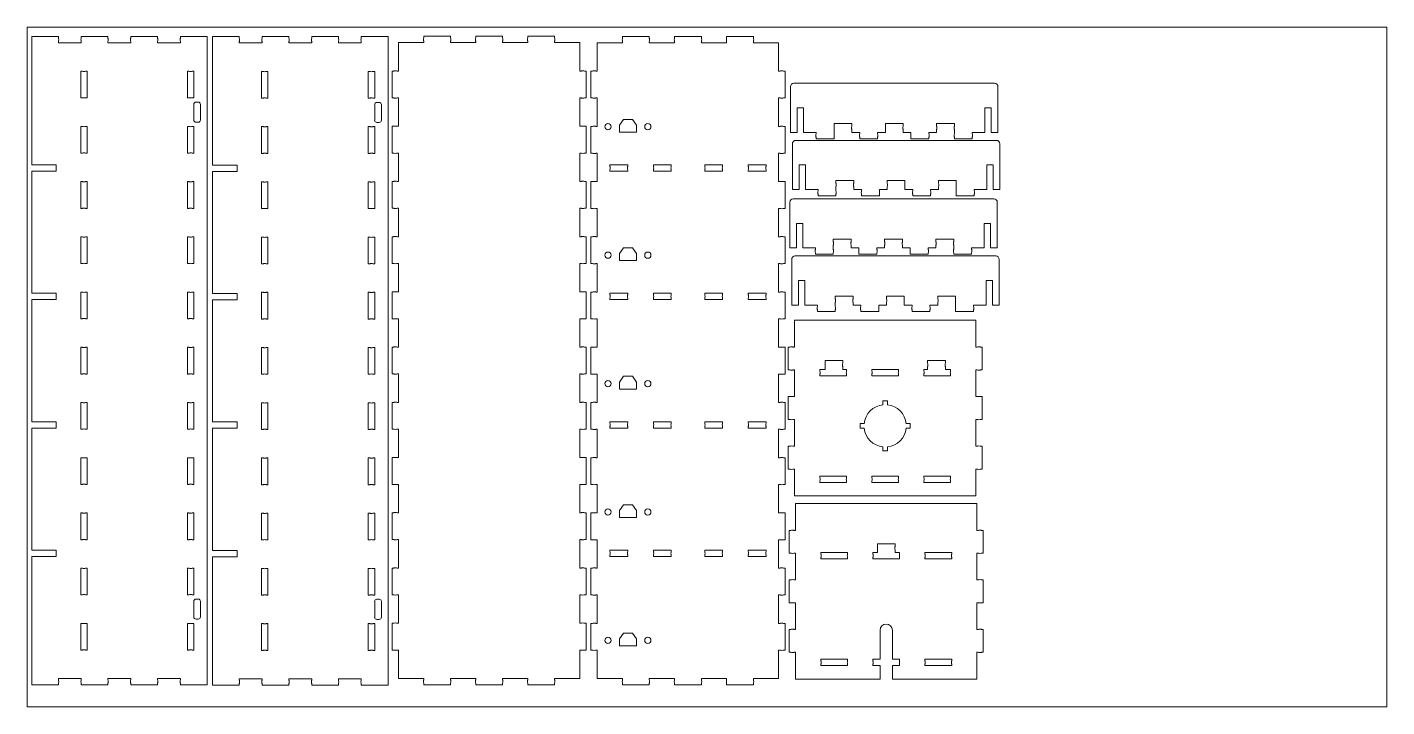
# Paper-space layout '1 Charger - V1' of a CAD drawing. Header units: inches. Extents: x 0 to 24, y 0 to 12.
# The model-space entities are those that its viewports show. They can reach past a viewport. Long polylines and large blocks are cut down to what shows.
import ezdxf

# ---------------------------------------------------------------- set-up
doc = ezdxf.new("R2010")
doc.units = ezdxf.units.IN
doc.header["$LTSCALE"] = 0.5
doc.header["$MEASUREMENT"] = 0
doc.layers.add('Visible', color=1, linetype='Continuous', lineweight=13)

msp = doc.modelspace()

# ---------------------------------------------------------------- linework, layer by layer
at = {"layer": 'Visible'}
for p, q in [((1.045, 11.837), (0.573, 11.837)), ((0.573, 9.57), (0.573, 11.837)), ((1.045, 11.808), (1.045, 11.837)), ((1.448, 11.808), (1.448, 11.837)), ((1.92, 11.837), (1.448, 11.837)), ((1.92, 11.808), (1.92, 11.837)), ((2.323, 11.808), (2.323, 11.837)), ((2.796, 11.837), (2.323, 11.837)), ((2.796, 11.808), (2.796, 11.837)), ((3.199, 11.808), (3.199, 11.837)), ((3.671, 11.837), (3.199, 11.837)), ((3.671, 0.387), (3.671, 11.837)), ((4.238, 11.833), (3.765, 11.833)), ((3.765, 9.565), (3.765, 11.833)), ((4.238, 11.804), (4.238, 11.833)), ((4.641, 11.804), (4.641, 11.833)), ((5.113, 11.833), (4.641, 11.833)), ((5.113, 11.804), (5.113, 11.833)), ((5.516, 11.804), (5.516, 11.833)), ((5.988, 11.833), (5.516, 11.833)), ((5.988, 11.804), (5.988, 11.833)), ((6.391, 11.804), (6.391, 11.833)), ((6.864, 11.833), (6.391, 11.833)), ((6.864, 0.382), (6.864, 11.833)), ((7.493, 11.81), (7.493, 11.839)), ((7.966, 11.839), (7.493, 11.839)), ((7.966, 11.81), (7.966, 11.839)), ((8.412, 11.81), (8.412, 11.839)), ((8.884, 11.839), (8.412, 11.839)), ((8.884, 11.81), (8.884, 11.839)), ((9.33, 11.81), (9.33, 11.839)), ((9.802, 11.839), (9.33, 11.839)), ((9.802, 11.81), (9.802, 11.839)), ((11.004, 11.808), (11.004, 11.837)), ((11.476, 11.837), (11.004, 11.837)), ((11.476, 11.808), (11.476, 11.837)), ((11.922, 11.808), (11.922, 11.837)), ((12.395, 11.837), (11.922, 11.837)), ((12.395, 11.808), (12.395, 11.837)), ((12.841, 11.808), (12.841, 11.837)), ((13.313, 11.837), (12.841, 11.837)), ((13.313, 11.808), (13.313, 11.837)), ((1.045, 11.725), (1.045, 11.749)), ((1.045, 11.725), (1.448, 11.725)), ((1.448, 11.725), (1.448, 11.749)), ((1.92, 11.725), (1.92, 11.749)), ((1.92, 11.725), (2.323, 11.725)), ((2.323, 11.725), (2.323, 11.749)), ((2.796, 11.725), (2.796, 11.749)), ((2.796, 11.725), (3.199, 11.725)), ((3.199, 11.725), (3.199, 11.749)), ((4.238, 11.721), (4.238, 11.745)), ((4.238, 11.721), (4.641, 11.721)), ((4.641, 11.721), (4.641, 11.745)), ((5.113, 11.721), (5.113, 11.745)), ((5.113, 11.721), (5.516, 11.721)), ((5.516, 11.721), (5.516, 11.745)), ((5.988, 11.721), (5.988, 11.745)), ((5.988, 11.721), (6.391, 11.721)), ((6.391, 11.721), (6.391, 11.745)), ((7.047, 11.225), (7.047, 11.727)), ((7.047, 11.727), (7.493, 11.727)), ((7.493, 11.727), (7.493, 11.751)), ((7.966, 11.727), (7.966, 11.751)), ((7.966, 11.727), (8.412, 11.727)), ((8.412, 11.727), (8.412, 11.751)), ((8.884, 11.727), (8.884, 11.751)), ((8.884, 11.727), (9.33, 11.727)), ((9.33, 11.727), (9.33, 11.751)), ((9.802, 11.727), (9.802, 11.751)), ((9.802, 11.727), (10.248, 11.727)), ((10.248, 11.225), (10.248, 11.727)), ((10.558, 11.223), (10.558, 11.725)), ((10.558, 11.725), (11.004, 11.725)), ((11.004, 11.725), (11.004, 11.749)), ((11.476, 11.725), (11.476, 11.749)), ((11.476, 11.725), (11.922, 11.725)), ((11.922, 11.725), (11.922, 11.749)), ((12.395, 11.725), (12.395, 11.749)), ((12.395, 11.725), (12.841, 11.725)), ((12.841, 11.725), (12.841, 11.749)), ((13.313, 11.725), (13.313, 11.749)), ((13.313, 11.725), (13.759, 11.725)), ((13.759, 11.223), (13.759, 11.725)), ((1.439, 11.223), (1.465, 11.223)), ((1.439, 10.75), (1.439, 11.223)), ((1.524, 11.223), (1.551, 11.223)), ((1.551, 10.75), (1.551, 11.223)), ((3.323, 11.223), (3.349, 11.223)), ((3.323, 10.75), (3.323, 11.223)), ((3.408, 11.223), (3.435, 11.223)), ((3.435, 10.75), (3.435, 11.223)), ((4.631, 11.219), (4.658, 11.219)), ((4.631, 10.746), (4.631, 11.219)), ((4.717, 11.219), (4.744, 11.219)), ((4.744, 10.746), (4.744, 11.219)), ((6.515, 11.219), (6.542, 11.219)), ((6.515, 10.746), (6.515, 11.219)), ((6.601, 11.219), (6.628, 11.219)), ((6.628, 10.746), (6.628, 11.219)), ((6.935, 11.225), (6.935, 10.752)), ((6.965, 11.225), (6.935, 11.225)), ((7.047, 11.225), (7.024, 11.225)), ((10.248, 11.225), (10.272, 11.225)), ((10.331, 11.225), (10.36, 11.225)), ((10.36, 11.225), (10.36, 10.752)), ((10.446, 11.223), (10.446, 10.75)), ((10.475, 11.223), (10.446, 11.223)), ((10.558, 11.223), (10.535, 11.223)), ((13.759, 11.223), (13.783, 11.223)), ((13.842, 11.223), (13.871, 11.223)), ((13.871, 11.223), (13.871, 10.75)), ((13.969, 10.95), (13.969, 10.143)), ((14.028, 11.01), (17.571, 11.01)), ((17.63, 10.95), (17.63, 10.143)), ((1.439, 10.75), (1.465, 10.75)), ((1.524, 10.75), (1.551, 10.75)), ((3.323, 10.75), (3.349, 10.75)), ((3.408, 10.75), (3.435, 10.75)), ((3.435, 10.361), (3.435, 10.637)), ((3.474, 10.676), (3.513, 10.676)), ((3.553, 10.361), (3.553, 10.637)), ((4.631, 10.746), (4.658, 10.746)), ((4.717, 10.746), (4.744, 10.746)), ((6.515, 10.746), (6.542, 10.746)), ((6.601, 10.746), (6.628, 10.746)), ((6.628, 10.357), (6.628, 10.633)), ((6.667, 10.672), (6.706, 10.672)), ((6.746, 10.357), (6.746, 10.633)), ((6.965, 10.752), (6.935, 10.752)), ((7.047, 10.752), (7.024, 10.752)), ((7.047, 10.25), (7.047, 10.752)), ((10.248, 10.752), (10.272, 10.752)), ((10.248, 10.25), (10.248, 10.752)), ((10.331, 10.752), (10.36, 10.752)), ((10.475, 10.75), (10.446, 10.75)), ((10.558, 10.75), (10.535, 10.75)), ((10.558, 10.248), (10.558, 10.75)), ((13.759, 10.75), (13.783, 10.75)), ((13.759, 10.248), (13.759, 10.75)), ((13.842, 10.75), (13.871, 10.75)), ((14.087, 10.576), (14.199, 10.576)), ((14.087, 10.143), (14.087, 10.576)), ((14.199, 10.143), (14.199, 10.576)), ((17.512, 10.576), (17.4, 10.576)), ((17.4, 10.143), (17.4, 10.576)), ((17.512, 10.143), (17.512, 10.576)), ((3.474, 10.322), (3.513, 10.322)), ((11.02, 10.372), (10.949, 10.269)), ((11.02, 10.372), (11.177, 10.372)), ((11.177, 10.372), (11.248, 10.269)), ((1.439, 10.248), (1.465, 10.248)), ((1.439, 9.775), (1.439, 10.248)), ((1.524, 10.248), (1.551, 10.248)), ((1.551, 9.775), (1.551, 10.248)), ((3.323, 10.248), (3.349, 10.248)), ((3.323, 9.775), (3.323, 10.248)), ((3.408, 10.248), (3.435, 10.248)), ((3.435, 9.775), (3.435, 10.248)), ((4.631, 10.244), (4.658, 10.244)), ((4.631, 9.771), (4.631, 10.244)), ((4.717, 10.244), (4.744, 10.244)), ((4.744, 9.771), (4.744, 10.244)), ((6.515, 10.244), (6.542, 10.244)), ((6.515, 9.771), (6.515, 10.244)), ((6.601, 10.244), (6.628, 10.244)), ((6.628, 9.771), (6.628, 10.244)), ((6.667, 10.318), (6.706, 10.318)), ((6.935, 10.25), (6.935, 9.777)), ((6.965, 10.25), (6.935, 10.25)), ((7.047, 10.25), (7.024, 10.25)), ((10.248, 10.25), (10.272, 10.25)), ((10.331, 10.25), (10.36, 10.25)), ((10.36, 10.25), (10.36, 9.777)), ((10.446, 10.248), (10.446, 9.775)), ((10.475, 10.248), (10.446, 10.248)), ((10.558, 10.248), (10.535, 10.248)), ((10.949, 10.269), (10.949, 10.145)), ((10.949, 10.145), (11.248, 10.145)), ((11.248, 10.269), (11.248, 10.145)), ((13.759, 10.248), (13.783, 10.248)), ((13.842, 10.248), (13.871, 10.248)), ((13.871, 10.248), (13.871, 9.775)), ((13.969, 10.143), (14.087, 10.143)), ((14.199, 10.143), (14.421, 10.143)), ((14.421, 10.143), (14.421, 10.117)), ((14.736, 10.301), (15.051, 10.301)), ((14.736, 10.301), (14.736, 10.252)), ((14.736, 10.193), (14.736, 10.117)), ((15.051, 10.301), (15.051, 10.252)), ((15.051, 10.193), (15.051, 10.143)), ((15.051, 10.143), (15.189, 10.143)), ((15.189, 10.143), (15.189, 10.117)), ((15.504, 10.143), (15.504, 10.117)), ((15.504, 10.143), (15.642, 10.143)), ((15.642, 10.301), (15.957, 10.301)), ((15.642, 10.301), (15.642, 10.252)), ((15.642, 10.193), (15.642, 10.143)), ((15.957, 10.301), (15.957, 10.252)), ((15.957, 10.193), (15.957, 10.143)), ((15.957, 10.143), (16.095, 10.143)), ((16.095, 10.143), (16.095, 10.117)), ((16.41, 10.143), (16.41, 10.117)), ((16.41, 10.143), (16.547, 10.143)), ((16.862, 10.301), (16.547, 10.301)), ((16.547, 10.301), (16.547, 10.252)), ((16.547, 10.193), (16.547, 10.143)), ((16.862, 10.301), (16.862, 10.252)), ((16.862, 10.193), (16.862, 10.117)), ((17.177, 10.143), (17.4, 10.143)), ((17.177, 10.143), (17.177, 10.117)), ((17.512, 10.143), (17.63, 10.143)), ((14.001, 9.942), (14.001, 9.135)), ((14.06, 10.001), (17.604, 10.001)), ((14.421, 10.058), (14.421, 10.031)), ((14.421, 10.031), (14.736, 10.031)), ((14.736, 10.058), (14.736, 10.031)), ((15.189, 10.058), (15.189, 10.031)), ((15.189, 10.031), (15.504, 10.031)), ((15.504, 10.058), (15.504, 10.031)), ((16.095, 10.058), (16.095, 10.031)), ((16.41, 10.031), (16.095, 10.031)), ((16.41, 10.058), (16.41, 10.031)), ((16.862, 10.058), (16.862, 10.031)), ((17.177, 10.031), (16.862, 10.031)), ((17.177, 10.058), (17.177, 10.031)), ((17.663, 9.942), (17.663, 9.135)), ((1.439, 9.775), (1.465, 9.775)), ((1.524, 9.775), (1.551, 9.775)), ((3.323, 9.775), (3.349, 9.775)), ((3.408, 9.775), (3.435, 9.775)), ((4.631, 9.771), (4.658, 9.771)), ((4.717, 9.771), (4.744, 9.771)), ((6.515, 9.771), (6.542, 9.771)), ((6.601, 9.771), (6.628, 9.771)), ((6.965, 9.777), (6.935, 9.777)), ((7.047, 9.777), (7.024, 9.777)), ((7.047, 9.275), (7.047, 9.777)), ((10.248, 9.777), (10.272, 9.777)), ((10.248, 9.275), (10.248, 9.777)), ((10.331, 9.777), (10.36, 9.777)), ((10.475, 9.775), (10.446, 9.775)), ((10.558, 9.775), (10.535, 9.775)), ((10.558, 9.273), (10.558, 9.775)), ((13.759, 9.775), (13.783, 9.775)), ((13.759, 9.273), (13.759, 9.775)), ((13.842, 9.775), (13.871, 9.775)), ((0.573, 9.57), (1.006, 9.57)), ((0.573, 7.302), (0.573, 9.458)), ((0.573, 9.458), (1.006, 9.458)), ((1.006, 9.57), (1.006, 9.458)), ((3.765, 9.565), (4.198, 9.565)), ((3.765, 7.298), (3.765, 9.453)), ((3.765, 9.453), (4.198, 9.453)), ((4.198, 9.565), (4.198, 9.453)), ((11.096, 9.57), (10.781, 9.57)), ((10.781, 9.57), (10.781, 9.543)), ((10.781, 9.484), (10.781, 9.457)), ((11.096, 9.457), (10.781, 9.457)), ((11.096, 9.57), (11.096, 9.543)), ((11.096, 9.484), (11.096, 9.457)), ((11.548, 9.57), (11.863, 9.57)), ((11.548, 9.543), (11.548, 9.57)), ((11.548, 9.457), (11.548, 9.484)), ((11.548, 9.457), (11.863, 9.457)), ((11.863, 9.543), (11.863, 9.57)), ((11.863, 9.457), (11.863, 9.484)), ((12.454, 9.57), (12.769, 9.57)), ((12.454, 9.57), (12.454, 9.543)), ((12.454, 9.484), (12.454, 9.457)), ((12.454, 9.457), (12.769, 9.457)), ((12.769, 9.57), (12.769, 9.543)), ((12.769, 9.484), (12.769, 9.457)), ((13.222, 9.57), (13.536, 9.57)), ((13.222, 9.543), (13.222, 9.57)), ((13.222, 9.457), (13.222, 9.484)), ((13.222, 9.457), (13.536, 9.457)), ((13.536, 9.543), (13.536, 9.57)), ((13.536, 9.457), (13.536, 9.484)), ((14.119, 9.568), (14.231, 9.568)), ((14.119, 9.135), (14.119, 9.568)), ((14.231, 9.135), (14.231, 9.568)), ((17.544, 9.568), (17.432, 9.568)), ((17.432, 9.135), (17.432, 9.568)), ((17.544, 9.135), (17.544, 9.568)), ((1.439, 9.273), (1.465, 9.273)), ((1.439, 8.801), (1.439, 9.273)), ((1.524, 9.273), (1.551, 9.273)), ((1.551, 8.801), (1.551, 9.273)), ((3.323, 9.273), (3.349, 9.273)), ((3.323, 8.801), (3.323, 9.273)), ((3.408, 9.273), (3.435, 9.273)), ((3.435, 8.801), (3.435, 9.273)), ((4.631, 9.269), (4.658, 9.269)), ((4.631, 8.796), (4.631, 9.269)), ((4.717, 9.269), (4.744, 9.269)), ((4.744, 8.796), (4.744, 9.269)), ((6.515, 9.269), (6.542, 9.269)), ((6.515, 8.796), (6.515, 9.269)), ((6.601, 9.269), (6.628, 9.269)), ((6.628, 8.796), (6.628, 9.269)), ((6.935, 9.275), (6.935, 8.803)), ((6.965, 9.275), (6.935, 9.275)), ((7.047, 9.275), (7.024, 9.275)), ((10.248, 9.275), (10.272, 9.275)), ((10.331, 9.275), (10.36, 9.275)), ((10.36, 9.275), (10.36, 8.803)), ((10.446, 9.273), (10.446, 8.8)), ((10.475, 9.273), (10.446, 9.273)), ((10.558, 9.273), (10.535, 9.273)), ((13.759, 9.273), (13.783, 9.273)), ((13.842, 9.273), (13.871, 9.273)), ((13.871, 9.273), (13.871, 8.8)), ((14.001, 9.135), (14.119, 9.135)), ((14.231, 9.135), (14.454, 9.135)), ((14.454, 9.135), (14.454, 9.109)), ((14.769, 9.293), (15.084, 9.293)), ((14.769, 9.293), (14.769, 9.244)), ((14.769, 9.185), (14.769, 9.109)), ((15.084, 9.293), (15.084, 9.244)), ((15.084, 9.185), (15.084, 9.135)), ((15.084, 9.135), (15.222, 9.135)), ((15.222, 9.135), (15.222, 9.109)), ((15.537, 9.135), (15.537, 9.109)), ((15.537, 9.135), (15.674, 9.135)), ((15.674, 9.293), (15.989, 9.293)), ((15.674, 9.293), (15.674, 9.244)), ((15.674, 9.185), (15.674, 9.135)), ((15.989, 9.293), (15.989, 9.244)), ((15.989, 9.185), (15.989, 9.135)), ((15.989, 9.135), (16.127, 9.135)), ((16.127, 9.135), (16.127, 9.109)), ((16.442, 9.135), (16.442, 9.109)), ((16.442, 9.135), (16.58, 9.135)), ((16.895, 9.293), (16.58, 9.293)), ((16.58, 9.293), (16.58, 9.244)), ((16.58, 9.185), (16.58, 9.135)), ((16.895, 9.293), (16.895, 9.244)), ((16.895, 9.185), (16.895, 9.109)), ((17.21, 9.135), (17.432, 9.135)), ((17.21, 9.135), (17.21, 9.109)), ((17.544, 9.135), (17.663, 9.135)), ((13.957, 8.909), (13.957, 8.102)), ((14.016, 8.968), (17.559, 8.968)), ((14.454, 9.05), (14.454, 9.023)), ((14.454, 9.023), (14.769, 9.023)), ((14.769, 9.05), (14.769, 9.023)), ((15.222, 9.05), (15.222, 9.023)), ((15.222, 9.023), (15.537, 9.023)), ((15.537, 9.05), (15.537, 9.023)), ((16.127, 9.05), (16.127, 9.023)), ((16.442, 9.023), (16.127, 9.023)), ((16.442, 9.05), (16.442, 9.023)), ((16.895, 9.05), (16.895, 9.023)), ((17.21, 9.023), (16.895, 9.023)), ((17.21, 9.05), (17.21, 9.023)), ((17.618, 8.909), (17.618, 8.102)), ((1.439, 8.801), (1.465, 8.801)), ((1.524, 8.801), (1.551, 8.801)), ((3.323, 8.801), (3.349, 8.801)), ((3.408, 8.801), (3.435, 8.801)), ((4.631, 8.796), (4.658, 8.796)), ((4.717, 8.796), (4.744, 8.796)), ((6.515, 8.796), (6.542, 8.796)), ((6.601, 8.796), (6.628, 8.796)), ((6.965, 8.803), (6.935, 8.803)), ((7.047, 8.803), (7.024, 8.803)), ((7.047, 8.3), (7.047, 8.803)), ((10.248, 8.803), (10.272, 8.803)), ((10.248, 8.3), (10.248, 8.803)), ((10.331, 8.803), (10.36, 8.803)), ((10.475, 8.8), (10.446, 8.8)), ((10.558, 8.8), (10.535, 8.8)), ((10.558, 8.298), (10.558, 8.8)), ((13.759, 8.8), (13.783, 8.8)), ((13.759, 8.298), (13.759, 8.8)), ((13.842, 8.8), (13.871, 8.8)), ((14.075, 8.535), (14.187, 8.535)), ((14.075, 8.102), (14.075, 8.535)), ((14.187, 8.102), (14.187, 8.535)), ((17.5, 8.535), (17.388, 8.535)), ((17.388, 8.102), (17.388, 8.535)), ((17.5, 8.102), (17.5, 8.535)), ((1.439, 8.298), (1.465, 8.298)), ((1.439, 7.826), (1.439, 8.298)), ((1.524, 8.298), (1.551, 8.298)), ((1.551, 7.826), (1.551, 8.298)), ((3.323, 8.298), (3.349, 8.298)), ((3.323, 7.826), (3.323, 8.298)), ((3.408, 8.298), (3.435, 8.298)), ((3.435, 7.826), (3.435, 8.298)), ((4.631, 8.294), (4.658, 8.294)), ((4.631, 7.821), (4.631, 8.294)), ((4.717, 8.294), (4.744, 8.294)), ((4.744, 7.821), (4.744, 8.294)), ((6.515, 8.294), (6.542, 8.294)), ((6.515, 7.821), (6.515, 8.294)), ((6.601, 8.294), (6.628, 8.294)), ((6.628, 7.821), (6.628, 8.294)), ((6.935, 8.3), (6.935, 7.828)), ((6.965, 8.3), (6.935, 8.3)), ((7.047, 8.3), (7.024, 8.3)), ((10.248, 8.3), (10.272, 8.3)), ((10.331, 8.3), (10.36, 8.3)), ((10.36, 8.3), (10.36, 7.828)), ((10.446, 8.298), (10.446, 7.825)), ((10.475, 8.298), (10.446, 8.298)), ((10.558, 8.298), (10.535, 8.298)), ((13.759, 8.298), (13.783, 8.298)), ((13.842, 8.298), (13.871, 8.298)), ((13.871, 8.298), (13.871, 7.825)), ((14.724, 8.26), (15.039, 8.26)), ((14.724, 8.26), (14.724, 8.211)), ((15.039, 8.26), (15.039, 8.211)), ((15.63, 8.26), (15.945, 8.26)), ((15.63, 8.26), (15.63, 8.211)), ((15.945, 8.26), (15.945, 8.211)), ((16.85, 8.26), (16.535, 8.26)), ((16.535, 8.26), (16.535, 8.211)), ((16.85, 8.26), (16.85, 8.211)), ((11.02, 8.104), (10.949, 8.002)), ((10.949, 8.002), (10.949, 7.878)), ((11.02, 8.104), (11.177, 8.104)), ((11.177, 8.104), (11.248, 8.002)), ((11.248, 8.002), (11.248, 7.878)), ((13.957, 8.102), (14.075, 8.102)), ((14.048, 7.96), (17.592, 7.96)), ((14.187, 8.102), (14.409, 8.102)), ((14.409, 8.102), (14.409, 8.076)), ((14.409, 8.017), (14.409, 7.99)), ((14.409, 7.99), (14.724, 7.99)), ((14.724, 8.152), (14.724, 8.076)), ((14.724, 8.017), (14.724, 7.99)), ((15.039, 8.152), (15.039, 8.102)), ((15.039, 8.102), (15.177, 8.102)), ((15.177, 8.102), (15.177, 8.076)), ((15.177, 8.017), (15.177, 7.99)), ((15.177, 7.99), (15.492, 7.99)), ((15.492, 8.102), (15.492, 8.076)), ((15.492, 8.102), (15.63, 8.102)), ((15.492, 8.017), (15.492, 7.99)), ((15.63, 8.152), (15.63, 8.102)), ((15.945, 8.152), (15.945, 8.102)), ((15.945, 8.102), (16.083, 8.102)), ((16.083, 8.102), (16.083, 8.076)), ((16.083, 8.017), (16.083, 7.99)), ((16.398, 7.99), (16.083, 7.99)), ((16.398, 8.102), (16.398, 8.076)), ((16.398, 8.102), (16.535, 8.102)), ((16.398, 8.017), (16.398, 7.99)), ((16.535, 8.152), (16.535, 8.102)), ((16.85, 8.152), (16.85, 8.076)), ((16.85, 8.017), (16.85, 7.99)), ((17.165, 7.99), (16.85, 7.99)), ((17.165, 8.102), (17.388, 8.102)), ((17.165, 8.102), (17.165, 8.076)), ((17.165, 8.017), (17.165, 7.99)), ((17.5, 8.102), (17.618, 8.102)), ((1.439, 7.826), (1.465, 7.826)), ((1.524, 7.826), (1.551, 7.826)), ((3.323, 7.826), (3.349, 7.826)), ((3.408, 7.826), (3.435, 7.826)), ((4.631, 7.821), (4.658, 7.821)), ((4.717, 7.821), (4.744, 7.821)), ((6.515, 7.821), (6.542, 7.821)), ((6.601, 7.821), (6.628, 7.821)), ((6.965, 7.828), (6.935, 7.828)), ((7.047, 7.828), (7.024, 7.828)), ((7.047, 7.325), (7.047, 7.828)), ((10.248, 7.828), (10.272, 7.828)), ((10.248, 7.325), (10.248, 7.828)), ((10.331, 7.828), (10.36, 7.828)), ((10.475, 7.825), (10.446, 7.825)), ((10.558, 7.825), (10.535, 7.825)), ((10.558, 7.323), (10.558, 7.825)), ((10.949, 7.878), (11.248, 7.878)), ((13.759, 7.825), (13.783, 7.825)), ((13.759, 7.323), (13.759, 7.825)), ((13.842, 7.825), (13.871, 7.825)), ((13.989, 7.901), (13.989, 7.094)), ((17.651, 7.901), (17.651, 7.094)), ((14.107, 7.527), (14.22, 7.527)), ((14.107, 7.094), (14.107, 7.527)), ((14.22, 7.094), (14.22, 7.527)), ((17.533, 7.527), (17.42, 7.527)), ((17.42, 7.094), (17.42, 7.527)), ((17.533, 7.094), (17.533, 7.527)), ((0.573, 7.302), (1.006, 7.302)), ((1.006, 7.302), (1.006, 7.19)), ((1.439, 7.323), (1.465, 7.323)), ((1.439, 6.851), (1.439, 7.323)), ((1.524, 7.323), (1.551, 7.323)), ((1.551, 6.851), (1.551, 7.323)), ((3.323, 7.323), (3.349, 7.323)), ((3.323, 6.851), (3.323, 7.323)), ((3.408, 7.323), (3.435, 7.323)), ((3.435, 6.851), (3.435, 7.323)), ((3.765, 7.298), (4.198, 7.298)), ((4.198, 7.298), (4.198, 7.186)), ((4.631, 7.319), (4.658, 7.319)), ((4.631, 6.846), (4.631, 7.319)), ((4.717, 7.319), (4.744, 7.319)), ((4.744, 6.846), (4.744, 7.319)), ((6.515, 7.319), (6.542, 7.319)), ((6.515, 6.846), (6.515, 7.319)), ((6.601, 7.319), (6.628, 7.319)), ((6.628, 6.846), (6.628, 7.319)), ((6.935, 7.325), (6.935, 6.853)), ((6.965, 7.325), (6.935, 7.325)), ((7.047, 7.325), (7.024, 7.325)), ((10.248, 7.325), (10.272, 7.325)), ((10.331, 7.325), (10.36, 7.325)), ((10.36, 7.325), (10.36, 6.853)), ((10.446, 7.323), (10.446, 6.851)), ((10.475, 7.323), (10.446, 7.323)), ((10.558, 7.323), (10.535, 7.323)), ((11.096, 7.302), (10.781, 7.302)), ((10.781, 7.302), (10.781, 7.275)), ((10.781, 7.216), (10.781, 7.19)), ((11.096, 7.302), (11.096, 7.275)), ((11.096, 7.216), (11.096, 7.19)), ((11.548, 7.302), (11.863, 7.302)), ((11.548, 7.275), (11.548, 7.302)), ((11.548, 7.19), (11.548, 7.216)), ((11.863, 7.275), (11.863, 7.302)), ((11.863, 7.19), (11.863, 7.216)), ((12.454, 7.302), (12.769, 7.302)), ((12.454, 7.302), (12.454, 7.275)), ((12.454, 7.216), (12.454, 7.19)), ((12.769, 7.302), (12.769, 7.275)), ((12.769, 7.216), (12.769, 7.19)), ((13.222, 7.302), (13.536, 7.302)), ((13.222, 7.275), (13.222, 7.302)), ((13.222, 7.19), (13.222, 7.216)), ((13.536, 7.275), (13.536, 7.302)), ((13.536, 7.19), (13.536, 7.216)), ((13.759, 7.323), (13.783, 7.323)), ((13.842, 7.323), (13.871, 7.323)), ((13.871, 7.323), (13.871, 6.851)), ((14.757, 7.252), (15.072, 7.252)), ((14.757, 7.252), (14.757, 7.203)), ((15.072, 7.252), (15.072, 7.203)), ((15.662, 7.252), (15.977, 7.252)), ((15.662, 7.252), (15.662, 7.203)), ((15.977, 7.252), (15.977, 7.203)), ((16.883, 7.252), (16.568, 7.252)), ((16.568, 7.252), (16.568, 7.203)), ((16.883, 7.252), (16.883, 7.203)), ((0.573, 5.034), (0.573, 7.19)), ((0.573, 7.19), (1.006, 7.19)), ((3.765, 5.03), (3.765, 7.186)), ((3.765, 7.186), (4.198, 7.186)), ((11.096, 7.19), (10.781, 7.19)), ((11.548, 7.19), (11.863, 7.19)), ((12.454, 7.19), (12.769, 7.19)), ((13.222, 7.19), (13.536, 7.19)), ((13.989, 7.094), (14.107, 7.094)), ((14.22, 7.094), (14.442, 7.094)), ((14.442, 7.094), (14.442, 7.068)), ((14.442, 7.009), (14.442, 6.982)), ((14.442, 6.982), (14.757, 6.982)), ((14.757, 7.143), (14.757, 7.068)), ((14.757, 7.009), (14.757, 6.982)), ((15.072, 7.143), (15.072, 7.094)), ((15.072, 7.094), (15.21, 7.094)), ((15.21, 7.094), (15.21, 7.068)), ((15.21, 7.009), (15.21, 6.982)), ((15.21, 6.982), (15.525, 6.982)), ((15.525, 7.094), (15.525, 7.068)), ((15.525, 7.094), (15.662, 7.094)), ((15.525, 7.009), (15.525, 6.982)), ((15.662, 7.143), (15.662, 7.094)), ((15.977, 7.143), (15.977, 7.094)), ((15.977, 7.094), (16.115, 7.094)), ((16.115, 7.094), (16.115, 7.068)), ((16.115, 7.009), (16.115, 6.982)), ((16.43, 6.982), (16.115, 6.982)), ((16.43, 7.094), (16.43, 7.068)), ((16.43, 7.094), (16.568, 7.094)), ((16.43, 7.009), (16.43, 6.982)), ((16.568, 7.143), (16.568, 7.094)), ((16.883, 7.143), (16.883, 7.068)), ((16.883, 7.009), (16.883, 6.982)), ((17.198, 6.982), (16.883, 6.982)), ((17.198, 7.094), (17.42, 7.094)), ((17.198, 7.094), (17.198, 7.068)), ((17.198, 7.009), (17.198, 6.982)), ((17.533, 7.094), (17.651, 7.094)), ((1.439, 6.851), (1.465, 6.851)), ((1.524, 6.851), (1.551, 6.851)), ((3.323, 6.851), (3.349, 6.851)), ((3.408, 6.851), (3.435, 6.851)), ((4.631, 6.846), (4.658, 6.846)), ((4.717, 6.846), (4.744, 6.846)), ((6.515, 6.846), (6.542, 6.846)), ((6.601, 6.846), (6.628, 6.846)), ((6.965, 6.853), (6.935, 6.853)), ((7.047, 6.853), (7.024, 6.853)), ((7.047, 6.35), (7.047, 6.853)), ((10.248, 6.853), (10.272, 6.853)), ((10.248, 6.35), (10.248, 6.853)), ((10.331, 6.853), (10.36, 6.853)), ((10.475, 6.851), (10.446, 6.851)), ((10.558, 6.851), (10.535, 6.851)), ((10.558, 6.348), (10.558, 6.851)), ((13.759, 6.851), (13.783, 6.851)), ((13.759, 6.348), (13.759, 6.851)), ((13.842, 6.851), (13.871, 6.851)), ((14.039, 6.824), (14.039, 6.352)), ((14.039, 6.824), (17.24, 6.824)), ((17.24, 6.824), (17.24, 6.352)), ((1.439, 6.348), (1.465, 6.348)), ((1.439, 5.876), (1.439, 6.348)), ((1.524, 6.348), (1.551, 6.348)), ((1.551, 5.876), (1.551, 6.348)), ((3.323, 6.348), (3.349, 6.348)), ((3.323, 5.876), (3.323, 6.348)), ((3.408, 6.348), (3.435, 6.348)), ((3.435, 5.876), (3.435, 6.348)), ((4.631, 6.344), (4.658, 6.344)), ((4.631, 5.872), (4.631, 6.344)), ((4.717, 6.344), (4.744, 6.344)), ((4.744, 5.872), (4.744, 6.344)), ((6.515, 6.344), (6.542, 6.344)), ((6.515, 5.872), (6.515, 6.344)), ((6.601, 6.344), (6.628, 6.344)), ((6.628, 5.872), (6.628, 6.344)), ((6.935, 6.35), (6.935, 5.878)), ((6.965, 6.35), (6.935, 6.35)), ((7.047, 6.35), (7.024, 6.35)), ((10.248, 6.35), (10.272, 6.35)), ((10.331, 6.35), (10.36, 6.35)), ((10.36, 6.35), (10.36, 5.878)), ((10.446, 6.348), (10.446, 5.876)), ((10.475, 6.348), (10.446, 6.348)), ((10.558, 6.348), (10.535, 6.348)), ((13.759, 6.348), (13.783, 6.348)), ((13.842, 6.348), (13.871, 6.348)), ((13.871, 6.348), (13.871, 5.876)), ((13.927, 5.949), (13.927, 6.352)), ((13.957, 6.352), (13.927, 6.352)), ((14.039, 6.352), (14.016, 6.352)), ((17.24, 6.352), (17.264, 6.352)), ((17.323, 6.352), (17.352, 6.352)), ((17.352, 5.949), (17.352, 6.352)), ((14.577, 6.116), (14.892, 6.116)), ((14.577, 6.066), (14.577, 6.116)), ((14.577, 5.958), (14.577, 6.007)), ((14.892, 6.066), (14.892, 6.116)), ((14.892, 5.958), (14.892, 6.007)), ((16.703, 6.116), (16.388, 6.116)), ((16.388, 6.066), (16.388, 6.116)), ((16.388, 5.958), (16.388, 6.007)), ((16.703, 6.066), (16.703, 6.116)), ((16.703, 5.958), (16.703, 6.007)), ((1.439, 5.876), (1.465, 5.876)), ((1.524, 5.876), (1.551, 5.876)), ((3.323, 5.876), (3.349, 5.876)), ((3.408, 5.876), (3.435, 5.876)), ((4.631, 5.872), (4.658, 5.872)), ((4.717, 5.872), (4.744, 5.872)), ((6.515, 5.872), (6.542, 5.872)), ((6.601, 5.872), (6.628, 5.872)), ((6.965, 5.878), (6.935, 5.878)), ((7.047, 5.878), (7.024, 5.878)), ((7.047, 5.375), (7.047, 5.878)), ((10.248, 5.878), (10.272, 5.878)), ((10.248, 5.375), (10.248, 5.878)), ((10.331, 5.878), (10.36, 5.878)), ((10.475, 5.876), (10.446, 5.876)), ((10.558, 5.876), (10.535, 5.876)), ((10.558, 5.373), (10.558, 5.876)), ((11.02, 5.836), (10.949, 5.734)), ((11.02, 5.836), (11.177, 5.836)), ((11.177, 5.836), (11.248, 5.734)), ((13.759, 5.876), (13.783, 5.876)), ((13.759, 5.373), (13.759, 5.876)), ((13.842, 5.876), (13.871, 5.876)), ((13.957, 5.949), (13.927, 5.949)), ((14.039, 5.949), (14.016, 5.949)), ((14.039, 5.949), (14.039, 5.477)), ((14.485, 5.958), (14.485, 5.932)), ((14.485, 5.958), (14.577, 5.958)), ((14.485, 5.873), (14.485, 5.846)), ((14.485, 5.846), (14.958, 5.846)), ((14.892, 5.958), (14.958, 5.958)), ((14.958, 5.958), (14.958, 5.932)), ((14.958, 5.873), (14.958, 5.846)), ((15.404, 5.958), (15.876, 5.958)), ((15.404, 5.958), (15.404, 5.932)), ((15.404, 5.873), (15.404, 5.846)), ((15.404, 5.846), (15.876, 5.846)), ((15.876, 5.958), (15.876, 5.932)), ((15.876, 5.873), (15.876, 5.846)), ((16.322, 5.958), (16.322, 5.932)), ((16.322, 5.958), (16.388, 5.958)), ((16.322, 5.873), (16.322, 5.846)), ((16.322, 5.846), (16.794, 5.846)), ((16.703, 5.958), (16.794, 5.958)), ((16.794, 5.958), (16.794, 5.932)), ((16.794, 5.873), (16.794, 5.846)), ((17.24, 5.949), (17.264, 5.949)), ((17.24, 5.949), (17.24, 5.477)), ((17.323, 5.949), (17.352, 5.949)), ((10.949, 5.734), (10.949, 5.61)), ((10.949, 5.61), (11.248, 5.61)), ((11.248, 5.734), (11.248, 5.61)), ((1.439, 5.373), (1.465, 5.373)), ((1.439, 4.901), (1.439, 5.373)), ((1.524, 5.373), (1.551, 5.373)), ((1.551, 4.901), (1.551, 5.373)), ((3.323, 5.373), (3.349, 5.373)), ((3.323, 4.901), (3.323, 5.373)), ((3.408, 5.373), (3.435, 5.373)), ((3.435, 4.901), (3.435, 5.373)), ((4.631, 5.369), (4.658, 5.369)), ((4.631, 4.897), (4.631, 5.369)), ((4.717, 5.369), (4.744, 5.369)), ((4.744, 4.897), (4.744, 5.369)), ((6.515, 5.369), (6.542, 5.369)), ((6.515, 4.897), (6.515, 5.369)), ((6.601, 5.369), (6.628, 5.369)), ((6.628, 4.897), (6.628, 5.369)), ((6.935, 5.375), (6.935, 4.903)), ((6.965, 5.375), (6.935, 5.375)), ((7.047, 5.375), (7.024, 5.375)), ((10.248, 5.375), (10.272, 5.375)), ((10.331, 5.375), (10.36, 5.375)), ((10.36, 5.375), (10.36, 4.903)), ((10.446, 5.373), (10.446, 4.901)), ((10.475, 5.373), (10.446, 5.373)), ((10.558, 5.373), (10.535, 5.373)), ((13.759, 5.373), (13.783, 5.373)), ((13.842, 5.373), (13.871, 5.373)), ((13.871, 5.373), (13.871, 4.901)), ((13.927, 5.074), (13.927, 5.477)), ((13.957, 5.477), (13.927, 5.477)), ((14.039, 5.477), (14.016, 5.477)), ((15.6, 5.403), (15.679, 5.403)), ((15.6, 5.403), (15.6, 5.332)), ((15.679, 5.403), (15.679, 5.332)), ((17.24, 5.477), (17.264, 5.477)), ((17.323, 5.477), (17.352, 5.477)), ((17.352, 5.074), (17.352, 5.477)), ((13.957, 5.074), (13.927, 5.074)), ((14.039, 5.074), (14.016, 5.074)), ((14.039, 5.074), (14.039, 4.601)), ((17.24, 5.074), (17.264, 5.074)), ((17.24, 5.074), (17.24, 4.601)), ((17.323, 5.074), (17.352, 5.074)), ((0.573, 5.034), (1.006, 5.034)), ((0.573, 2.767), (0.573, 4.922)), ((0.573, 4.922), (1.006, 4.922)), ((1.006, 5.034), (1.006, 4.922)), ((1.439, 4.901), (1.465, 4.901)), ((1.524, 4.901), (1.551, 4.901)), ((3.323, 4.901), (3.349, 4.901)), ((3.408, 4.901), (3.435, 4.901)), ((3.765, 5.03), (4.198, 5.03)), ((3.765, 2.762), (3.765, 4.918)), ((3.765, 4.918), (4.198, 4.918)), ((4.198, 5.03), (4.198, 4.918)), ((4.631, 4.897), (4.658, 4.897)), ((4.717, 4.897), (4.744, 4.897)), ((6.515, 4.897), (6.542, 4.897)), ((6.601, 4.897), (6.628, 4.897)), ((6.965, 4.903), (6.935, 4.903)), ((7.047, 4.903), (7.024, 4.903)), ((7.047, 4.4), (7.047, 4.903)), ((10.248, 4.903), (10.272, 4.903)), ((10.248, 4.4), (10.248, 4.903)), ((10.331, 4.903), (10.36, 4.903)), ((10.475, 4.901), (10.446, 4.901)), ((10.558, 4.901), (10.535, 4.901)), ((10.558, 4.398), (10.558, 4.901)), ((11.096, 5.034), (10.781, 5.034)), ((10.781, 5.034), (10.781, 5.008)), ((10.781, 4.949), (10.781, 4.922)), ((11.096, 4.922), (10.781, 4.922)), ((11.096, 5.034), (11.096, 5.008)), ((11.096, 4.949), (11.096, 4.922)), ((11.548, 5.034), (11.863, 5.034)), ((11.548, 5.008), (11.548, 5.034)), ((11.548, 4.922), (11.548, 4.949)), ((11.548, 4.922), (11.863, 4.922)), ((11.863, 5.008), (11.863, 5.034)), ((11.863, 4.922), (11.863, 4.949)), ((12.454, 5.034), (12.769, 5.034)), ((12.454, 5.034), (12.454, 5.008)), ((12.454, 4.949), (12.454, 4.922)), ((12.454, 4.922), (12.769, 4.922)), ((12.769, 5.034), (12.769, 5.008)), ((12.769, 4.949), (12.769, 4.922)), ((13.222, 5.034), (13.536, 5.034)), ((13.222, 5.008), (13.222, 5.034)), ((13.222, 4.922), (13.222, 4.949)), ((13.222, 4.922), (13.536, 4.922)), ((13.536, 5.008), (13.536, 5.034)), ((13.536, 4.922), (13.536, 4.949)), ((13.759, 4.901), (13.783, 4.901)), ((13.759, 4.398), (13.759, 4.901)), ((13.842, 4.901), (13.871, 4.901)), ((15.197, 5), (15.268, 5)), ((15.197, 5), (15.197, 4.921)), ((15.197, 4.921), (15.268, 4.921)), ((16.012, 5), (16.083, 5)), ((16.012, 4.921), (16.083, 4.921)), ((16.083, 5), (16.083, 4.921)), ((13.927, 4.198), (13.927, 4.601)), ((13.957, 4.601), (13.927, 4.601)), ((14.039, 4.601), (14.016, 4.601)), ((15.6, 4.588), (15.6, 4.517)), ((15.679, 4.588), (15.679, 4.517)), ((17.24, 4.601), (17.264, 4.601)), ((17.323, 4.601), (17.352, 4.601)), ((17.352, 4.198), (17.352, 4.601)), ((1.439, 4.399), (1.465, 4.399)), ((1.439, 3.926), (1.439, 4.399)), ((1.524, 4.399), (1.551, 4.399)), ((1.551, 3.926), (1.551, 4.399)), ((3.323, 4.399), (3.349, 4.399)), ((3.323, 3.926), (3.323, 4.399)), ((3.408, 4.399), (3.435, 4.399)), ((3.435, 3.926), (3.435, 4.399)), ((4.631, 4.394), (4.658, 4.394)), ((4.631, 3.922), (4.631, 4.394)), ((4.717, 4.394), (4.744, 4.394)), ((4.744, 3.922), (4.744, 4.394)), ((6.515, 4.394), (6.542, 4.394)), ((6.515, 3.922), (6.515, 4.394)), ((6.601, 4.394), (6.628, 4.394)), ((6.628, 3.922), (6.628, 4.394)), ((6.935, 4.4), (6.935, 3.928)), ((6.965, 4.4), (6.935, 4.4)), ((7.047, 4.4), (7.024, 4.4)), ((10.248, 4.4), (10.272, 4.4)), ((10.331, 4.4), (10.36, 4.4)), ((10.36, 4.4), (10.36, 3.928)), ((10.446, 4.398), (10.446, 3.926)), ((10.475, 4.398), (10.446, 4.398)), ((10.558, 4.398), (10.535, 4.398)), ((13.759, 4.398), (13.783, 4.398)), ((13.842, 4.398), (13.871, 4.398)), ((13.871, 4.398), (13.871, 3.926)), ((15.6, 4.517), (15.679, 4.517)), ((13.957, 4.198), (13.927, 4.198)), ((14.039, 4.198), (14.016, 4.198)), ((14.039, 4.198), (14.039, 3.726)), ((17.24, 4.198), (17.264, 4.198)), ((17.24, 4.198), (17.24, 3.726)), ((17.323, 4.198), (17.352, 4.198)), ((1.439, 3.926), (1.465, 3.926)), ((1.524, 3.926), (1.551, 3.926)), ((3.323, 3.926), (3.349, 3.926)), ((3.408, 3.926), (3.435, 3.926)), ((4.631, 3.922), (4.658, 3.922)), ((4.717, 3.922), (4.744, 3.922)), ((6.515, 3.922), (6.542, 3.922)), ((6.601, 3.922), (6.628, 3.922)), ((6.965, 3.928), (6.935, 3.928)), ((7.047, 3.928), (7.024, 3.928)), ((7.047, 3.426), (7.047, 3.928)), ((10.248, 3.928), (10.272, 3.928)), ((10.248, 3.426), (10.248, 3.928)), ((10.331, 3.928), (10.36, 3.928)), ((10.475, 3.926), (10.446, 3.926)), ((10.558, 3.926), (10.535, 3.926)), ((10.558, 3.423), (10.558, 3.926)), ((13.759, 3.926), (13.783, 3.926)), ((13.759, 3.423), (13.759, 3.926)), ((13.842, 3.926), (13.871, 3.926)), ((14.485, 4.074), (14.958, 4.074)), ((14.485, 4.074), (14.485, 4.048)), ((14.485, 3.989), (14.485, 3.962)), ((14.485, 3.962), (14.958, 3.962)), ((14.958, 4.074), (14.958, 4.048)), ((14.958, 3.989), (14.958, 3.962)), ((15.404, 4.074), (15.876, 4.074)), ((15.404, 4.074), (15.404, 4.048)), ((15.404, 3.989), (15.404, 3.962)), ((15.404, 3.962), (15.876, 3.962)), ((15.876, 4.074), (15.876, 4.048)), ((15.876, 3.989), (15.876, 3.962)), ((16.322, 4.074), (16.794, 4.074)), ((16.322, 4.074), (16.322, 4.048)), ((16.322, 3.989), (16.322, 3.962)), ((16.322, 3.962), (16.794, 3.962)), ((16.794, 4.074), (16.794, 4.048)), ((16.794, 3.989), (16.794, 3.962)), ((14.039, 3.726), (17.24, 3.726)), ((1.439, 3.424), (1.465, 3.424)), ((1.439, 2.951), (1.439, 3.424)), ((1.524, 3.424), (1.551, 3.424)), ((1.551, 2.951), (1.551, 3.424)), ((3.323, 3.424), (3.349, 3.424)), ((3.323, 2.951), (3.323, 3.424)), ((3.408, 3.424), (3.435, 3.424)), ((3.435, 2.951), (3.435, 3.424)), ((4.631, 3.419), (4.658, 3.419)), ((4.631, 2.947), (4.631, 3.419)), ((4.717, 3.419), (4.744, 3.419)), ((4.744, 2.947), (4.744, 3.419)), ((6.515, 3.419), (6.542, 3.419)), ((6.515, 2.947), (6.515, 3.419)), ((6.601, 3.419), (6.628, 3.419)), ((6.628, 2.947), (6.628, 3.419)), ((6.935, 3.426), (6.935, 2.953)), ((6.965, 3.426), (6.935, 3.426)), ((7.047, 3.426), (7.024, 3.426)), ((10.248, 3.426), (10.272, 3.426)), ((10.331, 3.426), (10.36, 3.426)), ((10.36, 3.426), (10.36, 2.953)), ((10.446, 3.423), (10.446, 2.951)), ((10.475, 3.423), (10.446, 3.423)), ((10.558, 3.423), (10.535, 3.423)), ((11.02, 3.569), (10.949, 3.466)), ((10.949, 3.466), (10.949, 3.342)), ((11.02, 3.569), (11.177, 3.569)), ((11.177, 3.569), (11.248, 3.466)), ((11.248, 3.466), (11.248, 3.342)), ((13.759, 3.423), (13.783, 3.423)), ((13.842, 3.423), (13.871, 3.423)), ((13.871, 3.423), (13.871, 2.951)), ((14.058, 3.589), (14.058, 3.116)), ((14.058, 3.589), (17.259, 3.589)), ((17.259, 3.589), (17.259, 3.116)), ((10.949, 3.342), (11.248, 3.342)), ((1.439, 2.951), (1.465, 2.951)), ((1.524, 2.951), (1.551, 2.951)), ((3.323, 2.951), (3.349, 2.951)), ((3.408, 2.951), (3.435, 2.951)), ((4.631, 2.947), (4.658, 2.947)), ((4.717, 2.947), (4.744, 2.947)), ((6.515, 2.947), (6.542, 2.947)), ((6.601, 2.947), (6.628, 2.947)), ((6.965, 2.953), (6.935, 2.953)), ((7.047, 2.953), (7.024, 2.953)), ((7.047, 2.451), (7.047, 2.953)), ((10.248, 2.953), (10.272, 2.953)), ((10.248, 2.451), (10.248, 2.953)), ((10.331, 2.953), (10.36, 2.953)), ((10.475, 2.951), (10.446, 2.951)), ((10.558, 2.951), (10.535, 2.951)), ((10.558, 2.449), (10.558, 2.951)), ((13.759, 2.951), (13.783, 2.951)), ((13.759, 2.449), (13.759, 2.951)), ((13.842, 2.951), (13.871, 2.951)), ((13.946, 2.714), (13.946, 3.116)), ((13.975, 3.116), (13.946, 3.116)), ((14.058, 3.116), (14.034, 3.116)), ((15.501, 2.88), (15.816, 2.88)), ((15.501, 2.831), (15.501, 2.88)), ((15.816, 2.831), (15.816, 2.88)), ((17.259, 3.116), (17.282, 3.116)), ((17.341, 3.116), (17.371, 3.116)), ((17.371, 2.714), (17.371, 3.116)), ((0.573, 2.767), (1.006, 2.767)), ((0.573, 0.387), (0.573, 2.654)), ((0.573, 2.654), (1.006, 2.654)), ((1.006, 2.767), (1.006, 2.654)), ((3.765, 2.762), (4.198, 2.762)), ((3.765, 0.382), (3.765, 2.65)), ((3.765, 2.65), (4.198, 2.65)), ((4.198, 2.762), (4.198, 2.65)), ((11.096, 2.766), (10.781, 2.766)), ((10.781, 2.766), (10.781, 2.74)), ((10.781, 2.681), (10.781, 2.654)), ((11.096, 2.654), (10.781, 2.654)), ((11.096, 2.766), (11.096, 2.74)), ((11.096, 2.681), (11.096, 2.654)), ((11.548, 2.766), (11.863, 2.766)), ((11.548, 2.74), (11.548, 2.766)), ((11.548, 2.654), (11.548, 2.681)), ((11.548, 2.654), (11.863, 2.654)), ((11.863, 2.74), (11.863, 2.766)), ((11.863, 2.654), (11.863, 2.681)), ((12.454, 2.766), (12.769, 2.766)), ((12.454, 2.766), (12.454, 2.74)), ((12.454, 2.681), (12.454, 2.654)), ((12.454, 2.654), (12.769, 2.654)), ((12.769, 2.766), (12.769, 2.74)), ((12.769, 2.681), (12.769, 2.654)), ((13.222, 2.766), (13.536, 2.766)), ((13.222, 2.74), (13.222, 2.766)), ((13.222, 2.654), (13.222, 2.681)), ((13.222, 2.654), (13.536, 2.654)), ((13.536, 2.74), (13.536, 2.766)), ((13.536, 2.654), (13.536, 2.681)), ((13.975, 2.714), (13.946, 2.714)), ((14.058, 2.714), (14.034, 2.714)), ((14.058, 2.714), (14.058, 2.241)), ((14.504, 2.723), (14.976, 2.723)), ((14.504, 2.723), (14.504, 2.696)), ((14.976, 2.723), (14.976, 2.696)), ((15.422, 2.723), (15.422, 2.696)), ((15.422, 2.723), (15.501, 2.723)), ((15.501, 2.723), (15.501, 2.772)), ((15.816, 2.723), (15.816, 2.772)), ((15.816, 2.723), (15.894, 2.723)), ((15.894, 2.723), (15.894, 2.696)), ((16.34, 2.723), (16.813, 2.723)), ((16.34, 2.723), (16.34, 2.696)), ((16.813, 2.723), (16.813, 2.696)), ((17.259, 2.714), (17.282, 2.714)), ((17.259, 2.714), (17.259, 2.241)), ((17.341, 2.714), (17.371, 2.714)), ((1.439, 2.449), (1.465, 2.449)), ((1.439, 1.976), (1.439, 2.449)), ((1.524, 2.449), (1.551, 2.449)), ((1.551, 1.976), (1.551, 2.449)), ((3.323, 2.449), (3.349, 2.449)), ((3.323, 1.976), (3.323, 2.449)), ((3.408, 2.449), (3.435, 2.449)), ((3.435, 1.976), (3.435, 2.449)), ((4.631, 2.444), (4.658, 2.444)), ((4.631, 1.972), (4.631, 2.444)), ((4.717, 2.444), (4.744, 2.444)), ((4.744, 1.972), (4.744, 2.444)), ((6.515, 2.444), (6.542, 2.444)), ((6.515, 1.972), (6.515, 2.444)), ((6.601, 2.444), (6.628, 2.444)), ((6.628, 1.972), (6.628, 2.444)), ((6.935, 2.451), (6.935, 1.978)), ((6.965, 2.451), (6.935, 2.451)), ((7.047, 2.451), (7.024, 2.451)), ((10.248, 2.451), (10.272, 2.451)), ((10.331, 2.451), (10.36, 2.451)), ((10.36, 2.451), (10.36, 1.978)), ((10.446, 2.449), (10.446, 1.976)), ((10.475, 2.449), (10.446, 2.449)), ((10.558, 2.449), (10.535, 2.449)), ((13.759, 2.449), (13.783, 2.449)), ((13.842, 2.449), (13.871, 2.449)), ((13.871, 2.449), (13.871, 1.976)), ((14.504, 2.637), (14.504, 2.611)), ((14.504, 2.611), (14.976, 2.611)), ((14.976, 2.637), (14.976, 2.611)), ((15.422, 2.637), (15.422, 2.611)), ((15.422, 2.611), (15.894, 2.611)), ((15.894, 2.637), (15.894, 2.611)), ((16.34, 2.637), (16.34, 2.611)), ((16.34, 2.611), (16.813, 2.611)), ((16.813, 2.637), (16.813, 2.611)), ((13.946, 1.838), (13.946, 2.241)), ((13.975, 2.241), (13.946, 2.241)), ((14.058, 2.241), (14.034, 2.241)), ((17.259, 2.241), (17.282, 2.241)), ((17.341, 2.241), (17.371, 2.241)), ((17.371, 1.838), (17.371, 2.241)), ((1.439, 1.976), (1.465, 1.976)), ((1.524, 1.976), (1.551, 1.976)), ((3.323, 1.976), (3.349, 1.976)), ((3.408, 1.976), (3.435, 1.976)), ((4.631, 1.972), (4.658, 1.972)), ((4.717, 1.972), (4.744, 1.972)), ((6.515, 1.972), (6.542, 1.972)), ((6.601, 1.972), (6.628, 1.972)), ((6.965, 1.978), (6.935, 1.978)), ((7.047, 1.978), (7.024, 1.978)), ((7.047, 1.476), (7.047, 1.978)), ((10.248, 1.978), (10.272, 1.978)), ((10.248, 1.476), (10.248, 1.978)), ((10.331, 1.978), (10.36, 1.978)), ((10.475, 1.976), (10.446, 1.976)), ((10.558, 1.976), (10.535, 1.976)), ((10.558, 1.474), (10.558, 1.976)), ((13.759, 1.976), (13.783, 1.976)), ((13.759, 1.474), (13.759, 1.976)), ((13.842, 1.976), (13.871, 1.976)), ((3.435, 1.863), (3.435, 1.587)), ((3.474, 1.902), (3.513, 1.902)), ((3.553, 1.863), (3.553, 1.587)), ((6.628, 1.859), (6.628, 1.583)), ((6.667, 1.898), (6.706, 1.898)), ((6.746, 1.859), (6.746, 1.583)), ((13.975, 1.838), (13.946, 1.838)), ((14.058, 1.838), (14.034, 1.838)), ((14.058, 1.838), (14.058, 1.366)), ((17.259, 1.838), (17.282, 1.838)), ((17.259, 1.838), (17.259, 1.366)), ((17.341, 1.838), (17.371, 1.838)), ((1.439, 1.474), (1.465, 1.474)), ((1.439, 1.001), (1.439, 1.474)), ((1.524, 1.474), (1.551, 1.474)), ((1.551, 1.001), (1.551, 1.474)), ((3.323, 1.474), (3.349, 1.474)), ((3.323, 1.001), (3.323, 1.474)), ((3.408, 1.474), (3.435, 1.474)), ((3.435, 1.001), (3.435, 1.474)), ((3.474, 1.548), (3.513, 1.548)), ((4.631, 1.47), (4.658, 1.47)), ((4.631, 0.997), (4.631, 1.47)), ((4.717, 1.47), (4.744, 1.47)), ((4.744, 0.997), (4.744, 1.47)), ((6.515, 1.47), (6.542, 1.47)), ((6.515, 0.997), (6.515, 1.47)), ((6.601, 1.47), (6.628, 1.47)), ((6.628, 0.997), (6.628, 1.47)), ((6.667, 1.544), (6.706, 1.544)), ((6.935, 1.476), (6.935, 1.003)), ((6.965, 1.476), (6.935, 1.476)), ((7.047, 1.476), (7.024, 1.476)), ((10.248, 1.476), (10.272, 1.476)), ((10.331, 1.476), (10.36, 1.476)), ((10.36, 1.476), (10.36, 1.003)), ((10.446, 1.474), (10.446, 1.001)), ((10.475, 1.474), (10.446, 1.474)), ((10.558, 1.474), (10.535, 1.474)), ((13.759, 1.474), (13.783, 1.474)), ((13.842, 1.474), (13.871, 1.474)), ((13.871, 1.474), (13.871, 1.001)), ((11.02, 1.301), (10.949, 1.199)), ((11.02, 1.301), (11.177, 1.301)), ((11.177, 1.301), (11.248, 1.199)), ((13.946, 0.963), (13.946, 1.366)), ((13.975, 1.366), (13.946, 1.366)), ((14.058, 1.366), (14.034, 1.366)), ((15.55, 1.351), (15.55, 0.839)), ((15.766, 1.351), (15.766, 0.839)), ((17.259, 1.366), (17.282, 1.366)), ((17.341, 1.366), (17.371, 1.366)), ((17.371, 0.963), (17.371, 1.366)), ((1.439, 1.001), (1.465, 1.001)), ((1.524, 1.001), (1.551, 1.001)), ((3.323, 1.001), (3.349, 1.001)), ((3.408, 1.001), (3.435, 1.001)), ((4.631, 0.997), (4.658, 0.997)), ((4.717, 0.997), (4.744, 0.997)), ((6.515, 0.997), (6.542, 0.997)), ((6.601, 0.997), (6.628, 0.997)), ((6.965, 1.003), (6.935, 1.003)), ((7.047, 1.003), (7.024, 1.003)), ((7.047, 0.501), (7.047, 1.003)), ((10.248, 1.003), (10.272, 1.003)), ((10.248, 0.501), (10.248, 1.003)), ((10.331, 1.003), (10.36, 1.003)), ((10.475, 1.001), (10.446, 1.001)), ((10.558, 1.001), (10.535, 1.001)), ((10.558, 0.499), (10.558, 1.001)), ((10.949, 1.199), (10.949, 1.074)), ((10.949, 1.074), (11.248, 1.074)), ((11.248, 1.199), (11.248, 1.074)), ((13.759, 1.001), (13.783, 1.001)), ((13.759, 0.499), (13.759, 1.001)), ((13.842, 1.001), (13.871, 1.001)), ((13.975, 0.963), (13.946, 0.963)), ((14.058, 0.963), (14.034, 0.963)), ((14.058, 0.963), (14.058, 0.491)), ((17.259, 0.963), (17.282, 0.963)), ((17.259, 0.963), (17.259, 0.491)), ((17.341, 0.963), (17.371, 0.963)), ((14.504, 0.839), (14.976, 0.839)), ((14.504, 0.839), (14.504, 0.812)), ((14.504, 0.753), (14.504, 0.727)), ((14.504, 0.727), (14.976, 0.727)), ((14.976, 0.839), (14.976, 0.812)), ((14.976, 0.753), (14.976, 0.727)), ((15.422, 0.839), (15.55, 0.839)), ((15.422, 0.839), (15.422, 0.812)), ((15.422, 0.753), (15.422, 0.727)), ((15.422, 0.727), (15.55, 0.727)), ((15.55, 0.727), (15.55, 0.491)), ((15.766, 0.839), (15.894, 0.839)), ((15.766, 0.727), (15.766, 0.491)), ((15.766, 0.727), (15.894, 0.727)), ((15.894, 0.839), (15.894, 0.812)), ((15.894, 0.753), (15.894, 0.727)), ((16.34, 0.839), (16.813, 0.839)), ((16.34, 0.839), (16.34, 0.812)), ((16.34, 0.753), (16.34, 0.727)), ((16.34, 0.727), (16.813, 0.727)), ((16.813, 0.839), (16.813, 0.812)), ((16.813, 0.753), (16.813, 0.727)), ((1.045, 0.499), (1.448, 0.499)), ((1.045, 0.499), (1.045, 0.475)), ((1.448, 0.499), (1.448, 0.475)), ((1.92, 0.499), (2.323, 0.499)), ((1.92, 0.499), (1.92, 0.475)), ((2.323, 0.499), (2.323, 0.475)), ((2.796, 0.499), (3.199, 0.499)), ((2.796, 0.499), (2.796, 0.475)), ((3.199, 0.499), (3.199, 0.475)), ((4.238, 0.495), (4.641, 0.495)), ((4.238, 0.495), (4.238, 0.471)), ((4.641, 0.495), (4.641, 0.471)), ((5.113, 0.495), (5.516, 0.495)), ((5.113, 0.495), (5.113, 0.471)), ((5.516, 0.495), (5.516, 0.471)), ((5.988, 0.495), (6.391, 0.495)), ((5.988, 0.495), (5.988, 0.471)), ((6.391, 0.495), (6.391, 0.471)), ((7.047, 0.501), (7.493, 0.501)), ((7.493, 0.501), (7.493, 0.477)), ((7.966, 0.501), (7.966, 0.477)), ((7.966, 0.501), (8.412, 0.501)), ((8.412, 0.501), (8.412, 0.477)), ((8.884, 0.501), (8.884, 0.477)), ((8.884, 0.501), (9.33, 0.501)), ((9.33, 0.501), (9.33, 0.477)), ((9.802, 0.501), (9.802, 0.477)), ((9.802, 0.501), (10.248, 0.501)), ((10.558, 0.499), (11.004, 0.499)), ((11.004, 0.499), (11.004, 0.475)), ((11.476, 0.499), (11.922, 0.499)), ((11.476, 0.499), (11.476, 0.475)), ((11.922, 0.499), (11.922, 0.475)), ((12.395, 0.499), (12.841, 0.499)), ((12.395, 0.499), (12.395, 0.475)), ((12.841, 0.499), (12.841, 0.475)), ((13.313, 0.499), (13.759, 0.499)), ((13.313, 0.499), (13.313, 0.475)), ((14.058, 0.491), (15.55, 0.491)), ((15.766, 0.491), (17.259, 0.491)), ((1.045, 0.387), (0.573, 0.387)), ((1.045, 0.416), (1.045, 0.387)), ((1.448, 0.416), (1.448, 0.387)), ((1.92, 0.387), (1.448, 0.387)), ((1.92, 0.416), (1.92, 0.387)), ((2.323, 0.416), (2.323, 0.387)), ((2.796, 0.387), (2.323, 0.387)), ((2.796, 0.416), (2.796, 0.387)), ((3.199, 0.416), (3.199, 0.387)), ((3.671, 0.387), (3.199, 0.387)), ((4.238, 0.382), (3.765, 0.382)), ((4.238, 0.412), (4.238, 0.382)), ((4.641, 0.412), (4.641, 0.382)), ((5.113, 0.382), (4.641, 0.382)), ((5.113, 0.412), (5.113, 0.382)), ((5.516, 0.412), (5.516, 0.382)), ((5.988, 0.382), (5.516, 0.382)), ((5.988, 0.412), (5.988, 0.382)), ((6.391, 0.412), (6.391, 0.382)), ((6.864, 0.382), (6.391, 0.382)), ((7.493, 0.418), (7.493, 0.389)), ((7.966, 0.389), (7.493, 0.389)), ((7.966, 0.418), (7.966, 0.389)), ((8.412, 0.418), (8.412, 0.389)), ((8.884, 0.389), (8.412, 0.389)), ((8.884, 0.418), (8.884, 0.389)), ((9.33, 0.418), (9.33, 0.389)), ((9.802, 0.389), (9.33, 0.389)), ((9.802, 0.418), (9.802, 0.389)), ((11.004, 0.416), (11.004, 0.386)), ((11.476, 0.386), (11.004, 0.386)), ((11.476, 0.416), (11.476, 0.386)), ((11.922, 0.416), (11.922, 0.386)), ((12.395, 0.386), (11.922, 0.386)), ((12.395, 0.416), (12.395, 0.386)), ((12.841, 0.416), (12.841, 0.386)), ((13.313, 0.386), (12.841, 0.386)), ((13.313, 0.416), (13.313, 0.386))]:
    msp.add_line(p, q, dxfattribs=at)
for centre in [(10.746, 10.243), (11.45, 10.243), (10.746, 7.975), (11.45, 7.975), (10.746, 5.707), (11.45, 5.707), (10.746, 3.44), (11.45, 3.44), (10.746, 1.172), (11.45, 1.172)]:
    msp.add_circle(centre, 0.0551, dxfattribs=at)
for centre, radius, start, end in [((14.028, 10.95), 0.0591, 90, 180), ((17.571, 10.95), 0.0591, 0, 90), ((3.474, 10.637), 0.0394, 90, 180), ((3.513, 10.637), 0.0394, 0, 90), ((6.667, 10.633), 0.0394, 90, 180), ((6.706, 10.633), 0.0394, 0, 90), ((3.474, 10.361), 0.0394, 180, 270), ((3.513, 10.361), 0.0394, 270, 0), ((6.667, 10.357), 0.0394, 180, 270), ((6.706, 10.357), 0.0394, 270, 0), ((14.06, 9.942), 0.0591, 90, 180), ((17.604, 9.942), 0.0591, 0, 90), ((14.016, 8.909), 0.0591, 90, 180), ((17.559, 8.909), 0.0591, 0, 90), ((14.048, 7.901), 0.0591, 90, 180), ((17.592, 7.901), 0.0591, 0, 90), ((15.64, 4.96), 0.374, 96.0423, 173.9577), ((15.64, 4.96), 0.374, 6.0423, 83.9577), ((15.64, 4.96), 0.374, 186.0423, 263.9577), ((15.64, 4.96), 0.374, 276.0423, 353.9577), ((3.474, 1.863), 0.0394, 90, 180), ((3.513, 1.863), 0.0394, 0, 90), ((6.667, 1.859), 0.0394, 90, 180), ((6.706, 1.859), 0.0394, 0, 90), ((3.474, 1.587), 0.0394, 180, 270), ((3.513, 1.587), 0.0394, 270, 0), ((6.667, 1.583), 0.0394, 180, 270), ((6.706, 1.583), 0.0394, 270, 0), ((15.658, 1.351), 0.108, 0, 180)]:
    msp.add_arc(centre, radius, start, end, dxfattribs=at)
for centre, major_axis in [((1.045, 11.778), (0, 0.0295)), ((1.448, 11.778), (0, -0.0295)), ((1.92, 11.778), (0, 0.0295)), ((2.323, 11.778), (0, -0.0295)), ((2.796, 11.778), (0, 0.0295)), ((3.199, 11.778), (0, -0.0295)), ((4.238, 11.774), (0, 0.0295)), ((4.641, 11.774), (0, -0.0295)), ((5.113, 11.774), (0, 0.0295)), ((5.516, 11.774), (0, -0.0295)), ((5.988, 11.774), (0, 0.0295)), ((6.391, 11.774), (0, -0.0295)), ((7.493, 11.78), (0, -0.0295)), ((7.966, 11.78), (0, 0.0295)), ((8.412, 11.78), (0, -0.0295)), ((8.884, 11.78), (0, 0.0295)), ((9.33, 11.78), (0, -0.0295)), ((9.802, 11.78), (0, 0.0295)), ((11.004, 11.778), (0, -0.0295)), ((11.476, 11.778), (0, 0.0295)), ((11.922, 11.778), (0, -0.0295)), ((12.395, 11.778), (0, 0.0295)), ((12.841, 11.778), (0, -0.0295)), ((13.313, 11.778), (0, 0.0295)), ((6.994, 11.225), (-0.0295, 0)), ((10.301, 11.225), (-0.0295, 0)), ((10.505, 11.223), (-0.0295, 0)), ((13.812, 11.223), (-0.0295, 0)), ((6.994, 10.752), (0.0295, 0)), ((10.301, 10.752), (0.0295, 0)), ((10.505, 10.75), (0.0295, 0)), ((13.812, 10.75), (0.0295, 0)), ((6.994, 10.25), (-0.0295, 0)), ((10.301, 10.25), (-0.0295, 0)), ((10.505, 10.248), (-0.0295, 0)), ((13.812, 10.248), (-0.0295, 0)), ((6.994, 9.777), (0.0295, 0)), ((10.301, 9.777), (0.0295, 0)), ((10.505, 9.775), (0.0295, 0)), ((13.812, 9.775), (0.0295, 0)), ((10.781, 9.513), (0, 0.0295)), ((11.096, 9.513), (0, -0.0295)), ((11.548, 9.513), (0, 0.0295)), ((11.863, 9.513), (0, -0.0295)), ((12.454, 9.513), (0, 0.0295)), ((12.769, 9.513), (0, -0.0295)), ((13.222, 9.513), (0, 0.0295)), ((13.536, 9.513), (0, -0.0295)), ((6.994, 9.275), (-0.0295, 0)), ((10.301, 9.275), (-0.0295, 0)), ((10.505, 9.273), (-0.0295, 0)), ((13.812, 9.273), (-0.0295, 0)), ((6.994, 8.803), (0.0295, 0)), ((10.301, 8.803), (0.0295, 0)), ((10.505, 8.8), (0.0295, 0)), ((13.812, 8.8), (0.0295, 0)), ((6.994, 8.3), (-0.0295, 0)), ((10.301, 8.3), (-0.0295, 0)), ((10.505, 8.298), (-0.0295, 0)), ((13.812, 8.298), (-0.0295, 0)), ((6.994, 7.828), (0.0295, 0)), ((10.301, 7.828), (0.0295, 0)), ((10.505, 7.825), (0.0295, 0)), ((13.812, 7.825), (0.0295, 0)), ((6.994, 7.325), (-0.0295, 0)), ((10.301, 7.325), (-0.0295, 0)), ((10.505, 7.323), (-0.0295, 0)), ((10.781, 7.246), (0, 0.0295)), ((11.096, 7.246), (0, -0.0295)), ((11.548, 7.246), (0, 0.0295)), ((11.863, 7.246), (0, -0.0295)), ((12.454, 7.246), (0, 0.0295)), ((12.769, 7.246), (0, -0.0295)), ((13.222, 7.246), (0, 0.0295)), ((13.536, 7.246), (0, -0.0295)), ((13.812, 7.323), (-0.0295, 0)), ((6.994, 6.853), (0.0295, 0)), ((10.301, 6.853), (0.0295, 0)), ((10.505, 6.851), (0.0295, 0)), ((13.812, 6.851), (0.0295, 0)), ((6.994, 6.35), (-0.0295, 0)), ((10.301, 6.35), (-0.0295, 0)), ((10.505, 6.348), (-0.0295, 0)), ((13.812, 6.348), (-0.0295, 0)), ((13.986, 6.352), (-0.0295, 0)), ((17.293, 6.352), (-0.0295, 0)), ((14.577, 6.037), (0, 0.0295)), ((14.892, 6.037), (0, -0.0295)), ((16.388, 6.037), (0, 0.0295)), ((16.703, 6.037), (0, -0.0295)), ((6.994, 5.878), (0.0295, 0)), ((10.301, 5.878), (0.0295, 0)), ((10.505, 5.876), (0.0295, 0)), ((13.812, 5.876), (0.0295, 0)), ((13.986, 5.949), (0.0295, 0)), ((17.293, 5.949), (0.0295, 0)), ((6.994, 5.375), (-0.0295, 0)), ((10.301, 5.375), (-0.0295, 0)), ((10.505, 5.373), (-0.0295, 0)), ((13.812, 5.373), (-0.0295, 0)), ((13.986, 5.477), (-0.0295, 0)), ((17.293, 5.477), (-0.0295, 0)), ((13.986, 5.074), (0.0295, 0)), ((17.293, 5.074), (0.0295, 0)), ((6.994, 4.903), (0.0295, 0)), ((10.301, 4.903), (0.0295, 0)), ((10.505, 4.901), (0.0295, 0)), ((10.781, 4.978), (0, 0.0295)), ((11.096, 4.978), (0, -0.0295)), ((11.548, 4.978), (0, 0.0295)), ((11.863, 4.978), (0, -0.0295)), ((12.454, 4.978), (0, 0.0295)), ((12.769, 4.978), (0, -0.0295)), ((13.222, 4.978), (0, 0.0295)), ((13.536, 4.978), (0, -0.0295)), ((13.812, 4.901), (0.0295, 0)), ((13.986, 4.601), (-0.0295, 0)), ((17.293, 4.601), (-0.0295, 0)), ((6.994, 4.4), (-0.0295, 0)), ((10.301, 4.4), (-0.0295, 0)), ((10.505, 4.398), (-0.0295, 0)), ((13.812, 4.398), (-0.0295, 0)), ((13.986, 4.198), (0.0295, 0)), ((17.293, 4.198), (0.0295, 0)), ((6.994, 3.928), (0.0295, 0)), ((10.301, 3.928), (0.0295, 0)), ((10.505, 3.926), (0.0295, 0)), ((13.812, 3.926), (0.0295, 0)), ((6.994, 3.426), (-0.0295, 0)), ((10.301, 3.426), (-0.0295, 0)), ((10.505, 3.423), (-0.0295, 0)), ((13.812, 3.423), (-0.0295, 0)), ((14.005, 3.116), (-0.0295, 0)), ((17.312, 3.116), (-0.0295, 0)), ((6.994, 2.953), (0.0295, 0)), ((10.301, 2.953), (0.0295, 0)), ((10.505, 2.951), (0.0295, 0)), ((13.812, 2.951), (0.0295, 0)), ((10.781, 2.71), (0, 0.0295)), ((11.096, 2.71), (0, -0.0295)), ((11.548, 2.71), (0, 0.0295)), ((11.863, 2.71), (0, -0.0295)), ((12.454, 2.71), (0, 0.0295)), ((12.769, 2.71), (0, -0.0295)), ((13.222, 2.71), (0, 0.0295)), ((13.536, 2.71), (0, -0.0295)), ((14.005, 2.714), (0.0295, 0)), ((15.501, 2.802), (0, 0.0295)), ((15.816, 2.802), (0, -0.0295)), ((17.312, 2.714), (0.0295, 0)), ((6.994, 2.451), (-0.0295, 0)), ((10.301, 2.451), (-0.0295, 0)), ((10.505, 2.449), (-0.0295, 0)), ((13.812, 2.449), (-0.0295, 0)), ((14.005, 2.241), (-0.0295, 0)), ((17.312, 2.241), (-0.0295, 0)), ((6.994, 1.978), (0.0295, 0)), ((10.301, 1.978), (0.0295, 0)), ((10.505, 1.976), (0.0295, 0)), ((13.812, 1.976), (0.0295, 0)), ((14.005, 1.838), (0.0295, 0)), ((17.312, 1.838), (0.0295, 0)), ((6.994, 1.476), (-0.0295, 0)), ((10.301, 1.476), (-0.0295, 0)), ((10.505, 1.474), (-0.0295, 0)), ((13.812, 1.474), (-0.0295, 0)), ((14.005, 1.366), (-0.0295, 0)), ((17.312, 1.366), (-0.0295, 0)), ((6.994, 1.003), (0.0295, 0)), ((10.301, 1.003), (0.0295, 0)), ((10.505, 1.001), (0.0295, 0)), ((13.812, 1.001), (0.0295, 0)), ((14.005, 0.963), (0.0295, 0)), ((17.312, 0.963), (0.0295, 0)), ((1.045, 0.446), (0, 0.0295)), ((1.448, 0.446), (0, -0.0295)), ((1.92, 0.446), (0, 0.0295)), ((2.323, 0.446), (0, -0.0295)), ((2.796, 0.446), (0, 0.0295)), ((3.199, 0.446), (0, -0.0295)), ((4.238, 0.441), (0, 0.0295)), ((4.641, 0.441), (0, -0.0295)), ((5.113, 0.441), (0, 0.0295)), ((5.516, 0.441), (0, -0.0295)), ((5.988, 0.441), (0, 0.0295)), ((6.391, 0.441), (0, -0.0295)), ((7.493, 0.448), (0, -0.0295)), ((7.966, 0.448), (0, 0.0295)), ((8.412, 0.448), (0, -0.0295)), ((8.884, 0.448), (0, 0.0295)), ((9.33, 0.448), (0, -0.0295)), ((9.802, 0.448), (0, 0.0295)), ((11.004, 0.446), (0, -0.0295)), ((11.476, 0.446), (0, 0.0295)), ((11.922, 0.446), (0, -0.0295)), ((12.395, 0.446), (0, 0.0295)), ((12.841, 0.446), (0, -0.0295)), ((13.313, 0.446), (0, 0.0295))]:
    msp.add_ellipse(centre, major_axis=major_axis, ratio=0.166667, start_param=3.141593, end_param=6.283185, dxfattribs=at)
at = {"layer": 'Visible', "extrusion": (0, 0, -1)}
for centre, major_axis, start_param, end_param in [((1.495, 11.223), (0.0295, 0), 0, 3.141593), ((3.379, 11.223), (0.0295, 0), 0, 3.141593), ((4.688, 11.219), (0.0295, 0), 0, 3.141593), ((6.571, 11.219), (0.0295, 0), 0, 3.141593), ((1.495, 10.75), (-0.0295, 0), 0, 3.141593), ((3.379, 10.75), (-0.0295, 0), 0, 3.141593), ((4.688, 10.746), (-0.0295, 0), 0, 3.141593), ((6.571, 10.746), (-0.0295, 0), 0, 3.141593), ((1.495, 10.248), (0.0295, 0), 0, 3.141593), ((3.379, 10.248), (0.0295, 0), 0, 3.141593), ((4.688, 10.244), (0.0295, 0), 0, 3.141593), ((6.571, 10.244), (0.0295, 0), 0, 3.141593), ((14.421, 10.087), (0, 0.0295), 3.141593, 6.283185), ((14.736, 10.222), (0, 0.0295), 0, 3.141593), ((14.736, 10.087), (0, -0.0295), 3.141593, 6.283185), ((15.051, 10.222), (0, -0.0295), 0, 3.141593), ((15.189, 10.087), (0, 0.0295), 3.141593, 6.283185), ((15.504, 10.087), (0, -0.0295), 3.141593, 6.283185), ((15.642, 10.222), (0, 0.0295), 0, 3.141593), ((15.957, 10.222), (0, -0.0295), 0, 3.141593), ((16.095, 10.087), (0, 0.0295), 3.141593, 6.283185), ((16.41, 10.087), (0, -0.0295), 3.141593, 6.283185), ((16.547, 10.222), (0, 0.0295), 0, 3.141593), ((16.862, 10.222), (0, -0.0295), 0, 3.141593), ((16.862, 10.087), (0, 0.0295), 3.141593, 6.283185), ((17.177, 10.087), (0, -0.0295), 3.141593, 6.283185), ((1.495, 9.775), (-0.0295, 0), 0, 3.141593), ((3.379, 9.775), (-0.0295, 0), 0, 3.141593), ((4.688, 9.771), (-0.0295, 0), 0, 3.141593), ((6.571, 9.771), (-0.0295, 0), 0, 3.141593), ((1.495, 9.273), (0.0295, 0), 0, 3.141593), ((3.379, 9.273), (0.0295, 0), 0, 3.141593), ((4.688, 9.269), (0.0295, 0), 0, 3.141593), ((6.571, 9.269), (0.0295, 0), 0, 3.141593), ((14.769, 9.214), (0, 0.0295), 0, 3.141593), ((15.084, 9.214), (0, -0.0295), 0, 3.141593), ((15.674, 9.214), (0, 0.0295), 0, 3.141593), ((15.989, 9.214), (0, -0.0295), 0, 3.141593), ((16.58, 9.214), (0, 0.0295), 0, 3.141593), ((16.895, 9.214), (0, -0.0295), 0, 3.141593), ((14.454, 9.079), (0, 0.0295), 3.141593, 6.283185), ((14.769, 9.079), (0, -0.0295), 3.141593, 6.283185), ((15.222, 9.079), (0, 0.0295), 3.141593, 6.283185), ((15.537, 9.079), (0, -0.0295), 3.141593, 6.283185), ((16.127, 9.079), (0, 0.0295), 3.141593, 6.283185), ((16.442, 9.079), (0, -0.0295), 3.141593, 6.283185), ((16.895, 9.079), (0, 0.0295), 3.141593, 6.283185), ((17.21, 9.079), (0, -0.0295), 3.141593, 6.283185), ((1.495, 8.801), (-0.0295, 0), 0, 3.141593), ((3.379, 8.801), (-0.0295, 0), 0, 3.141593), ((4.688, 8.796), (-0.0295, 0), 0, 3.141593), ((6.571, 8.796), (-0.0295, 0), 0, 3.141593), ((1.495, 8.298), (0.0295, 0), 0, 3.141593), ((3.379, 8.298), (0.0295, 0), 0, 3.141593), ((4.688, 8.294), (0.0295, 0), 0, 3.141593), ((6.571, 8.294), (0.0295, 0), 0, 3.141593), ((14.724, 8.181), (0, 0.0295), 0, 3.141593), ((15.039, 8.181), (0, -0.0295), 0, 3.141593), ((15.63, 8.181), (0, 0.0295), 0, 3.141593), ((15.945, 8.181), (0, -0.0295), 0, 3.141593), ((16.535, 8.181), (0, 0.0295), 0, 3.141593), ((16.85, 8.181), (0, -0.0295), 0, 3.141593), ((14.409, 8.046), (0, 0.0295), 3.141593, 6.283185), ((14.724, 8.046), (0, -0.0295), 3.141593, 6.283185), ((15.177, 8.046), (0, 0.0295), 3.141593, 6.283185), ((15.492, 8.046), (0, -0.0295), 3.141593, 6.283185), ((16.083, 8.046), (0, 0.0295), 3.141593, 6.283185), ((16.398, 8.046), (0, -0.0295), 3.141593, 6.283185), ((16.85, 8.046), (0, 0.0295), 3.141593, 6.283185), ((17.165, 8.046), (0, -0.0295), 3.141593, 6.283185), ((1.495, 7.826), (-0.0295, 0), 0, 3.141593), ((3.379, 7.826), (-0.0295, 0), 0, 3.141593), ((4.688, 7.821), (-0.0295, 0), 0, 3.141593), ((6.571, 7.821), (-0.0295, 0), 0, 3.141593), ((1.495, 7.323), (0.0295, 0), 0, 3.141593), ((3.379, 7.323), (0.0295, 0), 0, 3.141593), ((4.688, 7.319), (0.0295, 0), 0, 3.141593), ((6.571, 7.319), (0.0295, 0), 0, 3.141593), ((14.757, 7.173), (0, 0.0295), 0, 3.141593), ((15.072, 7.173), (0, -0.0295), 0, 3.141593), ((15.662, 7.173), (0, 0.0295), 0, 3.141593), ((15.977, 7.173), (0, -0.0295), 0, 3.141593), ((16.568, 7.173), (0, 0.0295), 0, 3.141593), ((16.883, 7.173), (0, -0.0295), 0, 3.141593), ((14.442, 7.038), (0, 0.0295), 3.141593, 6.283185), ((14.757, 7.038), (0, -0.0295), 3.141593, 6.283185), ((15.21, 7.038), (0, 0.0295), 3.141593, 6.283185), ((15.525, 7.038), (0, -0.0295), 3.141593, 6.283185), ((16.115, 7.038), (0, 0.0295), 3.141593, 6.283185), ((16.43, 7.038), (0, -0.0295), 3.141593, 6.283185), ((16.883, 7.038), (0, 0.0295), 3.141593, 6.283185), ((17.198, 7.038), (0, -0.0295), 3.141593, 6.283185), ((1.495, 6.851), (-0.0295, 0), 0, 3.141593), ((3.379, 6.851), (-0.0295, 0), 0, 3.141593), ((4.688, 6.846), (-0.0295, 0), 0, 3.141593), ((6.571, 6.846), (-0.0295, 0), 0, 3.141593), ((1.495, 6.348), (0.0295, 0), 0, 3.141593), ((3.379, 6.348), (0.0295, 0), 0, 3.141593), ((4.688, 6.344), (0.0295, 0), 0, 3.141593), ((6.571, 6.344), (0.0295, 0), 0, 3.141593), ((1.495, 5.876), (-0.0295, 0), 0, 3.141593), ((3.379, 5.876), (-0.0295, 0), 0, 3.141593), ((4.688, 5.872), (-0.0295, 0), 0, 3.141593), ((6.571, 5.872), (-0.0295, 0), 0, 3.141593), ((14.485, 5.902), (0, 0.0295), 0, 3.141593), ((14.958, 5.902), (0, -0.0295), 0, 3.141593), ((15.404, 5.902), (0, 0.0295), 0, 3.141593), ((15.876, 5.902), (0, -0.0295), 0, 3.141593), ((16.322, 5.902), (0, 0.0295), 0, 3.141593), ((16.794, 5.902), (0, -0.0295), 0, 3.141593), ((1.495, 5.373), (0.0295, 0), 0, 3.141593), ((3.379, 5.373), (0.0295, 0), 0, 3.141593), ((4.688, 5.369), (0.0295, 0), 0, 3.141593), ((6.571, 5.369), (0.0295, 0), 0, 3.141593), ((1.495, 4.901), (-0.0295, 0), 0, 3.141593), ((3.379, 4.901), (-0.0295, 0), 0, 3.141593), ((4.688, 4.897), (-0.0295, 0), 0, 3.141593), ((6.571, 4.897), (-0.0295, 0), 0, 3.141593), ((1.495, 4.399), (0.0295, 0), 0, 3.141593), ((3.379, 4.399), (0.0295, 0), 0, 3.141593), ((4.688, 4.394), (0.0295, 0), 0, 3.141593), ((6.571, 4.394), (0.0295, 0), 0, 3.141593), ((1.495, 3.926), (-0.0295, 0), 0, 3.141593), ((3.379, 3.926), (-0.0295, 0), 0, 3.141593), ((4.688, 3.922), (-0.0295, 0), 0, 3.141593), ((6.571, 3.922), (-0.0295, 0), 0, 3.141593), ((14.485, 4.018), (0, 0.0295), 0, 3.141593), ((14.958, 4.018), (0, -0.0295), 0, 3.141593), ((15.404, 4.018), (0, 0.0295), 0, 3.141593), ((15.876, 4.018), (0, -0.0295), 0, 3.141593), ((16.322, 4.018), (0, 0.0295), 0, 3.141593), ((16.794, 4.018), (0, -0.0295), 0, 3.141593), ((1.495, 3.424), (0.0295, 0), 0, 3.141593), ((3.379, 3.424), (0.0295, 0), 0, 3.141593), ((4.688, 3.419), (0.0295, 0), 0, 3.141593), ((6.571, 3.419), (0.0295, 0), 0, 3.141593), ((1.495, 2.951), (-0.0295, 0), 0, 3.141593), ((3.379, 2.951), (-0.0295, 0), 0, 3.141593), ((4.688, 2.947), (-0.0295, 0), 0, 3.141593), ((6.571, 2.947), (-0.0295, 0), 0, 3.141593), ((14.504, 2.667), (0, 0.0295), 0, 3.141593), ((14.976, 2.667), (0, -0.0295), 0, 3.141593), ((15.422, 2.667), (0, 0.0295), 0, 3.141593), ((15.894, 2.667), (0, -0.0295), 0, 3.141593), ((16.34, 2.667), (0, 0.0295), 0, 3.141593), ((16.813, 2.667), (0, -0.0295), 0, 3.141593), ((1.495, 2.449), (0.0295, 0), 0, 3.141593), ((3.379, 2.449), (0.0295, 0), 0, 3.141593), ((4.688, 2.444), (0.0295, 0), 0, 3.141593), ((6.571, 2.444), (0.0295, 0), 0, 3.141593), ((1.495, 1.976), (-0.0295, 0), 0, 3.141593), ((3.379, 1.976), (-0.0295, 0), 0, 3.141593), ((4.688, 1.972), (-0.0295, 0), 0, 3.141593), ((6.571, 1.972), (-0.0295, 0), 0, 3.141593), ((1.495, 1.474), (0.0295, 0), 0, 3.141593), ((3.379, 1.474), (0.0295, 0), 0, 3.141593), ((4.688, 1.47), (0.0295, 0), 0, 3.141593), ((6.571, 1.47), (0.0295, 0), 0, 3.141593), ((1.495, 1.001), (-0.0295, 0), 0, 3.141593), ((3.379, 1.001), (-0.0295, 0), 0, 3.141593), ((4.688, 0.997), (-0.0295, 0), 0, 3.141593), ((6.571, 0.997), (-0.0295, 0), 0, 3.141593), ((14.504, 0.783), (0, 0.0295), 0, 3.141593), ((14.976, 0.783), (0, -0.0295), 0, 3.141593), ((15.422, 0.783), (0, 0.0295), 0, 3.141593), ((15.894, 0.783), (0, -0.0295), 0, 3.141593), ((16.34, 0.783), (0, 0.0295), 0, 3.141593), ((16.813, 0.783), (0, -0.0295), 0, 3.141593)]:
    msp.add_ellipse(centre, major_axis=major_axis, ratio=0.166667, start_param=start_param, end_param=end_param, dxfattribs=at)

psp = doc.layouts.new('1 Charger - V1')

# ---------------------------------------------------------------- viewports
at = {"layer": '0', "view_target_point": (12.494, 6)}
psp.add_viewport(center=(12, 6), size=(24, 12), view_center_point=(0, 0), view_height=12, dxfattribs=at)

doc.saveas('drawing.dxf')
